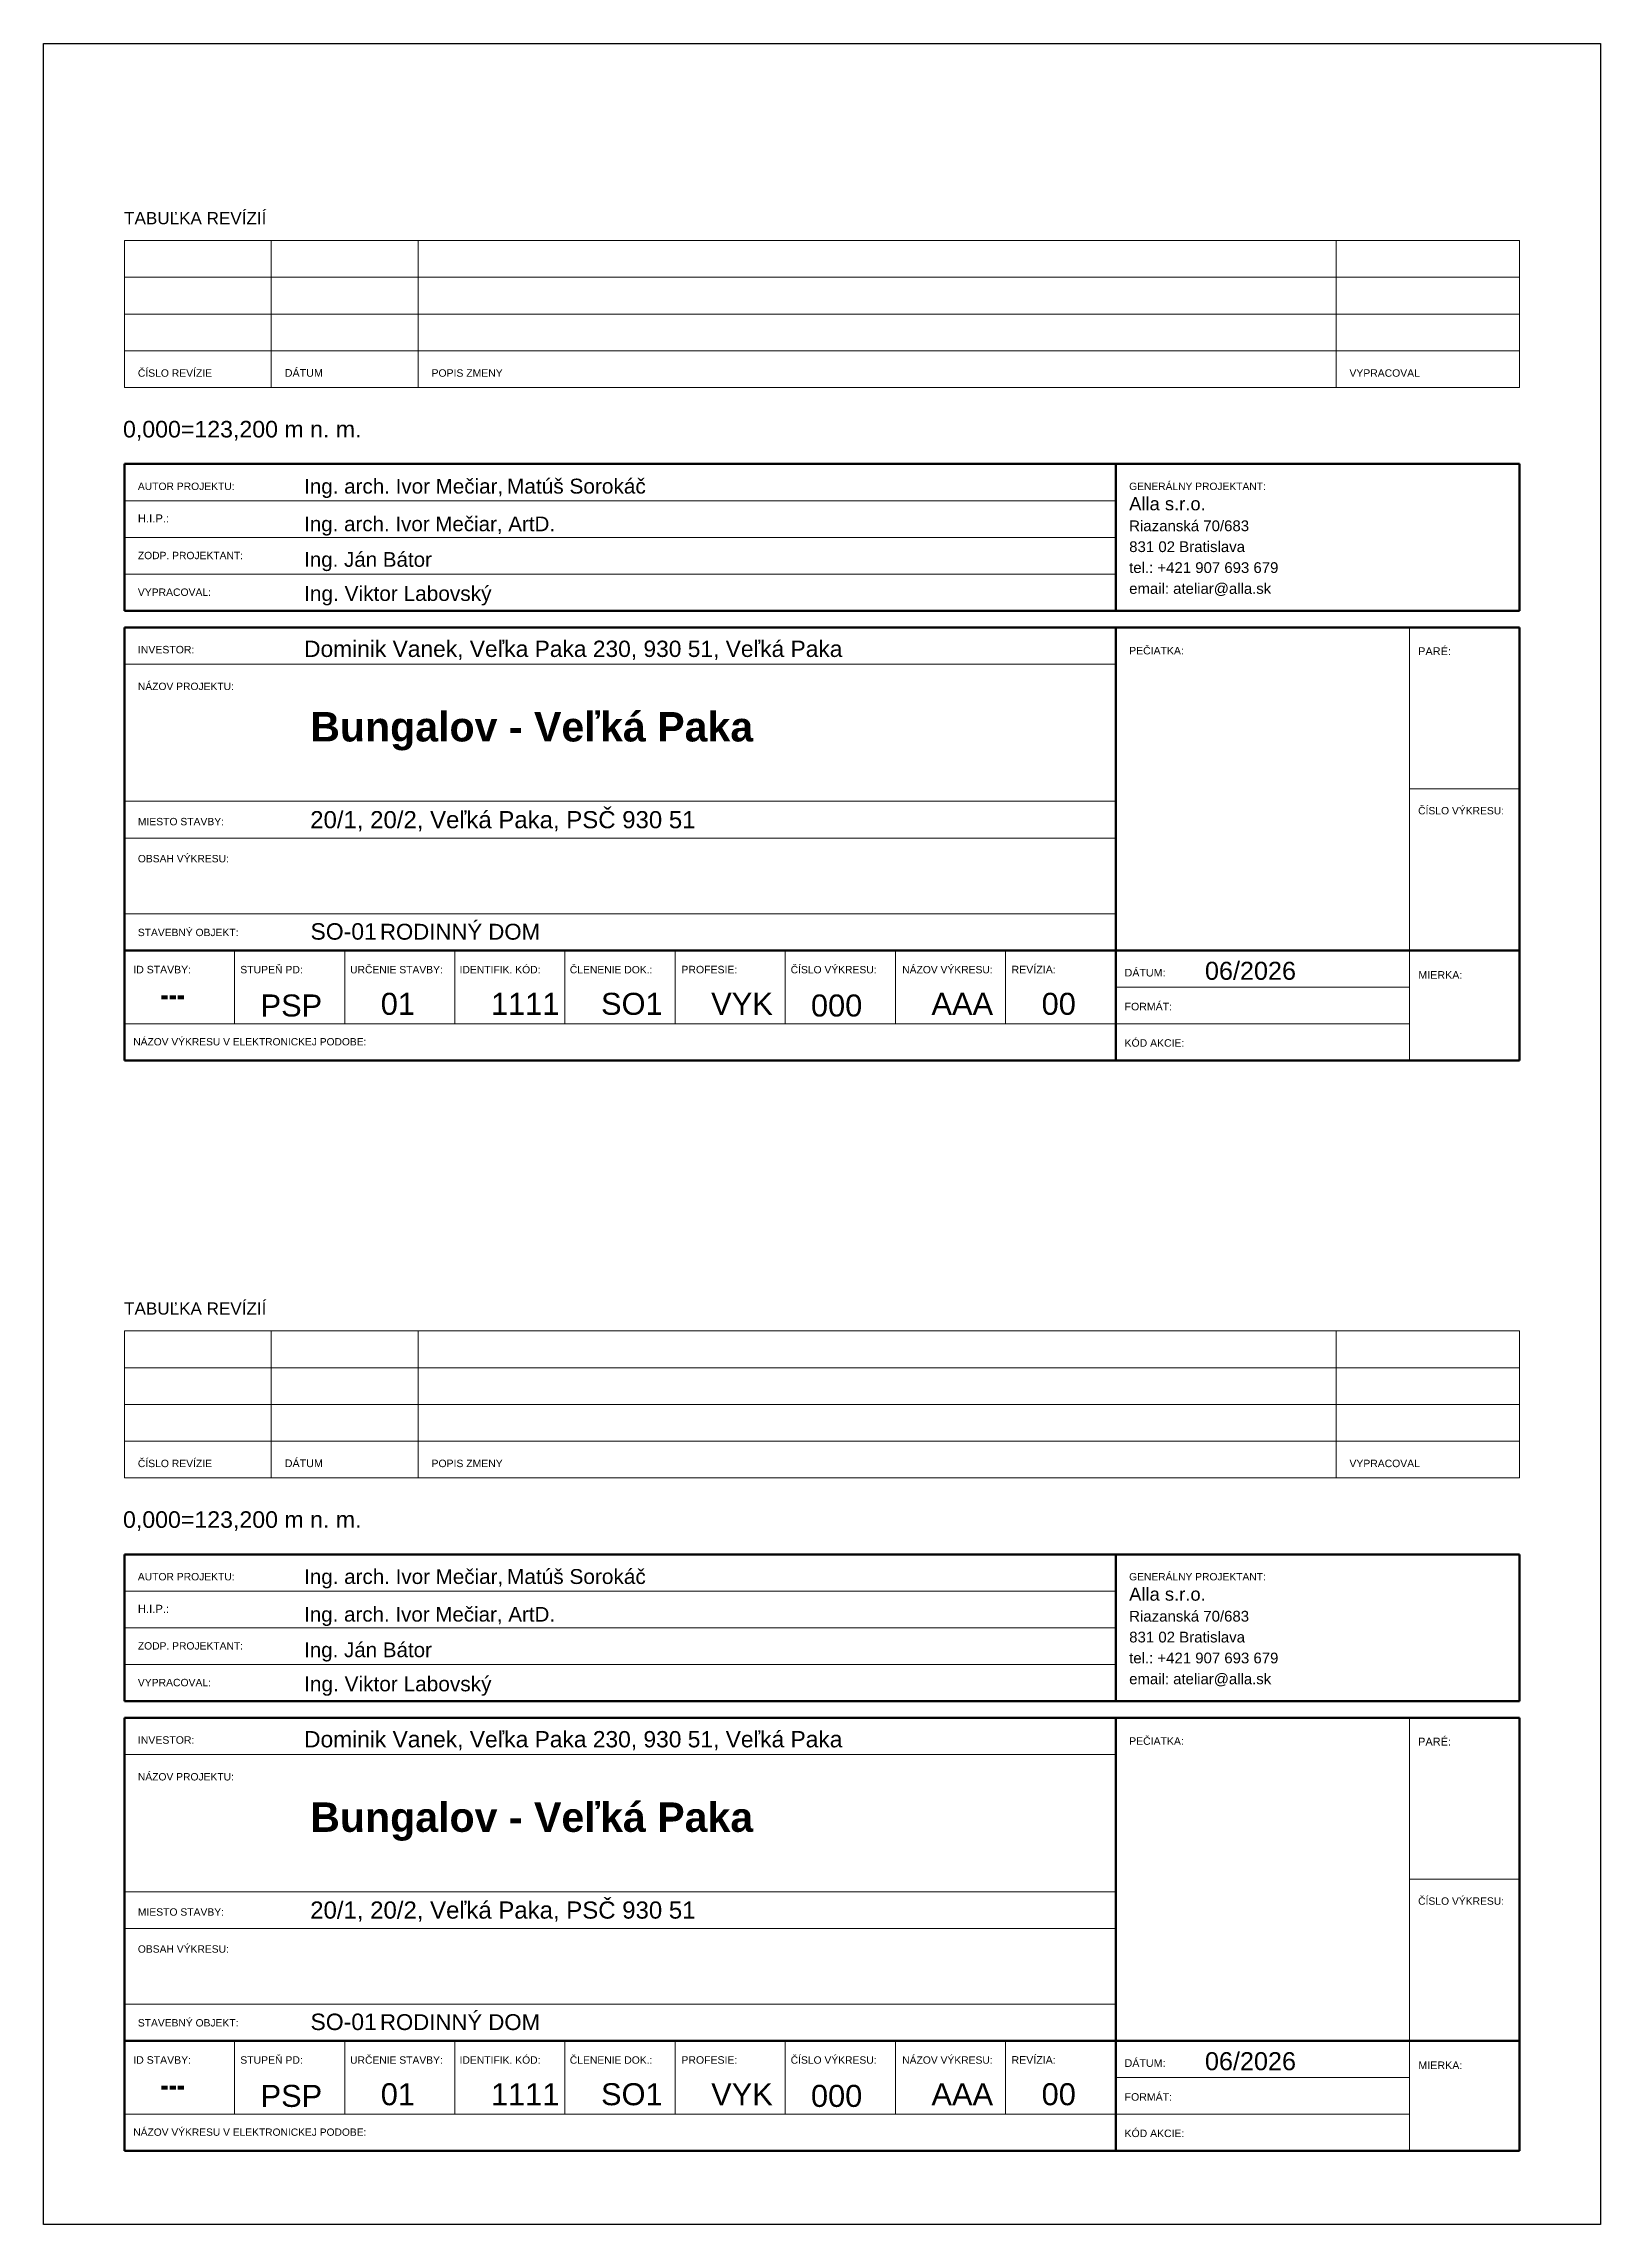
# Model space of a CAD drawing. Header units: millimetres. Extents: x 1046 to 74297, y -4150 to 54562.
# Drawn here: x 46650 to 57250, y 1270 to 16120 of the extents above; entities that cross this region are included whole.
import ezdxf

# ---------------------------------------------------------------- set-up
doc = ezdxf.new("R2010")
doc.units = ezdxf.units.MM
doc.layers.add('NETLAC', color=6, linetype='Continuous', plot=False)
doc.layers.add('Text Notes', color=7, linetype='Continuous', lineweight=9)
doc.styles.add('ARIAL', font='arial.ttf')
doc.styles.add('Arial$001H0', font='arial.ttf')
doc.styles.add('Arial$101H0', font='arialbd.ttf')
doc.styles.add('Arial_B', font='arialbd.ttf', dxfattribs={"width": 0.8, "height": 3})
doc.styles.add('Microsoft Sans Serif$001H0', font='micross.ttf')

msp = doc.modelspace()

# ---------------------------------------------------------------- texts
at = {"color": 7, "true_color": 0x000007}
for s, height, style, p in [('TABUĽKA REVÍZIÍ', 83.197, 'Arial$001H0', (47198, 14889.9)), ('ČÍSLO REVÍZIE', 50.471, 'Arial$001H0', (47291.7, 13851.5)), ('DÁTUM', 52.36, 'Arial$001H0', (48291.7, 13851.5)), ('POPIS ZMENY', 50.708, 'Arial$001H0', (49291.6, 13851.5)), ('VYPRACOVAL', 50.61, 'Arial$001H0', (55541.6, 13851.5)), ('0,000=123,200 m n. m.', 112.735, 'Arial$001H0', (47190.5, 13438.2)), ('AUTOR PROJEKTU:', 50.247, 'Arial$001H0', (47291.7, 13080.4)), ('Ing. arch. Ivor Mečiar, ', 100.358, 'Arial$001H0', (48423.6, 13055.9)), ('Matúš Sorokáč', 101.461, 'Arial$001H0', (49805.2, 13055.9)), ('GENERÁLNY PROJEKTANT:', 49.938, 'Arial$001H0', (54041.6, 13080.4)), ('Alla s.r.o.', 89.515, 'Microsoft Sans Serif$001H0', (54041.6, 12942.1)), ('H.I.P.:', 54.91, 'Arial$001H0', (47291.7, 12859.3)), ('Ing. arch. Ivor Mečiar, ArtD.', 100.071, 'Arial$001H0', (48423.6, 12799.6)), ('Riazanská 70/683', 73.014, 'Arial$001H0', (54041.6, 12799.9)), ('ZODP. PROJEKTANT:', 50.163, 'Arial$001H0', (47291.7, 12609.3)), ('Ing. Ján Bátor', 100.071, 'Arial$001H0', (48423.6, 12557.4)), ('831 02 Bratislava', 73.068, 'Arial$001H0', (54041.6, 12657.7)), ('tel.: +421 907 693 679', 72.862, 'Arial$001H0', (54041.6, 12515.5)), ('VYPRACOVAL:', 50.548, 'Arial$001H0', (47291.7, 12359.3)), ('Ing. Viktor Labovský', 101.461, 'Arial$001H0', (48423.6, 12325)), ('email: ateliar@alla.sk', 72.73, 'Arial$001H0', (54041.6, 12373.3)), ('Dominik Vanek, Veľka Paka 230, 930 51, Veľká Paka', 110.942, 'Arial$001H0', (48423.6, 11943.4)), ('INVESTOR:', 51.15, 'Arial$001H0', (47291.7, 11967.8)), ('PEČIATKA:', 50.99, 'Arial$001H0', (54041.6, 11960.7)), ('PARÉ:', 53.39, 'Arial$001H0', (56009, 11955.8)), ('NÁZOV PROJEKTU:', 50.175, 'Arial$001H0', (47291.7, 11718)), ('Bungalov - Veľká Paka', 200.348, 'Arial$101H0', (48465.4, 11367.9)), ('MIESTO STAVBY:', 50.389, 'Arial$001H0', (47291.7, 10797.1)), ('20/1, 20/2, Veľká Paka, PSČ 930 51', 116.805, 'Arial$001H0', (48465.2, 10777)), ('ČÍSLO VÝKRESU:', 50.282, 'Arial$001H0', (56009, 10871.5)), ('OBSAH VÝKRESU:', 50.223, 'Arial$001H0', (47291.7, 10545)), ('STAVEBNÝ OBJEKT:', 50.131, 'Arial$001H0', (47291.7, 10042.5)), (' SO-01 ', 111.95, 'Arial$001H0', (48423.6, 10018.3)), ('RODINNÝ DOM', 108.022, 'Arial$001H0', (48940.4, 10018.3)), ('ID STAVBY:', 51.19, 'Arial$001H0', (47260.5, 9789)), ('STUPEŇ PD:', 50.78, 'Arial$001H0', (47989.1, 9789)), ('URČENIE STAVBY:', 50.196, 'Arial$001H0', (48737, 9789)), ('IDENTIFIK. KÓD:', 50.346, 'Arial$001H0', (49482.3, 9789)), ('ČLENENIE DOK.:', 50.324, 'Arial$001H0', (50232.8, 9789)), ('PROFESIE:', 51.18, 'Arial$001H0', (50992.5, 9789)), ('ČÍSLO VÝKRESU:', 50.282, 'Arial$001H0', (51736.5, 9789)), ('NÁZOV VÝKRESU:', 50.229, 'Arial$001H0', (52496.2, 9789)), ('REVÍZIA:', 51.73, 'Arial$001H0', (53240.3, 9789)), ('DÁTUM:', 52.02, 'Arial$001H0', (54010.4, 9767.5)), ('06/2026', 122.78, 'Arial$001H0', (54557.5, 9744.9)), ('MIERKA:', 52.21, 'Arial$001H0', (56010.3, 9752)), ('FORMÁT:', 51.43, 'Arial$001H0', (54010.4, 9537.1)), ('NÁZOV VÝKRESU V ELEKTRONICKEJ PODOBE:', 49.874, 'Arial$001H0', (47260.5, 9298.3)), ('KÓD AKCIE:', 50.88, 'Arial$001H0', (54010.4, 9289.5)), ('TABUĽKA REVÍZIÍ', 83.197, 'Arial$001H0', (47198, 7464.9)), ('ČÍSLO REVÍZIE', 50.471, 'Arial$001H0', (47291.7, 6426.5)), ('DÁTUM', 52.36, 'Arial$001H0', (48291.7, 6426.5)), ('POPIS ZMENY', 50.708, 'Arial$001H0', (49291.6, 6426.5)), ('VYPRACOVAL', 50.61, 'Arial$001H0', (55541.6, 6426.5)), ('0,000=123,200 m n. m.', 112.735, 'Arial$001H0', (47190.5, 6013.2)), ('AUTOR PROJEKTU:', 50.247, 'Arial$001H0', (47291.7, 5655.4)), ('Ing. arch. Ivor Mečiar, ', 100.358, 'Arial$001H0', (48423.6, 5630.9)), ('Matúš Sorokáč', 101.461, 'Arial$001H0', (49805.2, 5630.9)), ('GENERÁLNY PROJEKTANT:', 49.938, 'Arial$001H0', (54041.6, 5655.4)), ('Alla s.r.o.', 89.515, 'Microsoft Sans Serif$001H0', (54041.6, 5517.1)), ('H.I.P.:', 54.91, 'Arial$001H0', (47291.7, 5434.3)), ('Ing. arch. Ivor Mečiar, ArtD.', 100.071, 'Arial$001H0', (48423.6, 5374.6)), ('Riazanská 70/683', 73.014, 'Arial$001H0', (54041.6, 5374.9)), ('ZODP. PROJEKTANT:', 50.163, 'Arial$001H0', (47291.7, 5184.3)), ('Ing. Ján Bátor', 100.071, 'Arial$001H0', (48423.6, 5132.4)), ('831 02 Bratislava', 73.068, 'Arial$001H0', (54041.6, 5232.7)), ('tel.: +421 907 693 679', 72.862, 'Arial$001H0', (54041.6, 5090.5)), ('VYPRACOVAL:', 50.548, 'Arial$001H0', (47291.7, 4934.3)), ('Ing. Viktor Labovský', 101.461, 'Arial$001H0', (48423.6, 4900)), ('email: ateliar@alla.sk', 72.73, 'Arial$001H0', (54041.6, 4948.3)), ('Dominik Vanek, Veľka Paka 230, 930 51, Veľká Paka', 110.942, 'Arial$001H0', (48423.6, 4518.4)), ('INVESTOR:', 51.15, 'Arial$001H0', (47291.7, 4542.8)), ('PEČIATKA:', 50.99, 'Arial$001H0', (54041.6, 4535.7)), ('PARÉ:', 53.39, 'Arial$001H0', (56009, 4530.8)), ('NÁZOV PROJEKTU:', 50.175, 'Arial$001H0', (47291.7, 4293)), ('Bungalov - Veľká Paka', 200.348, 'Arial$101H0', (48465.4, 3942.9)), ('MIESTO STAVBY:', 50.389, 'Arial$001H0', (47291.7, 3372.1)), ('20/1, 20/2, Veľká Paka, PSČ 930 51', 116.805, 'Arial$001H0', (48465.2, 3352)), ('ČÍSLO VÝKRESU:', 50.282, 'Arial$001H0', (56009, 3446.5)), ('OBSAH VÝKRESU:', 50.223, 'Arial$001H0', (47291.7, 3120)), ('STAVEBNÝ OBJEKT:', 50.131, 'Arial$001H0', (47291.7, 2617.5)), (' SO-01 ', 111.95, 'Arial$001H0', (48423.6, 2593.3)), ('RODINNÝ DOM', 108.022, 'Arial$001H0', (48940.4, 2593.3)), ('ID STAVBY:', 51.19, 'Arial$001H0', (47260.5, 2364)), ('STUPEŇ PD:', 50.78, 'Arial$001H0', (47989.1, 2364)), ('URČENIE STAVBY:', 50.196, 'Arial$001H0', (48737, 2364)), ('IDENTIFIK. KÓD:', 50.346, 'Arial$001H0', (49482.3, 2364)), ('ČLENENIE DOK.:', 50.324, 'Arial$001H0', (50232.8, 2364)), ('PROFESIE:', 51.18, 'Arial$001H0', (50992.5, 2364)), ('ČÍSLO VÝKRESU:', 50.282, 'Arial$001H0', (51736.5, 2364)), ('NÁZOV VÝKRESU:', 50.229, 'Arial$001H0', (52496.2, 2364)), ('REVÍZIA:', 51.73, 'Arial$001H0', (53240.3, 2364)), ('DÁTUM:', 52.02, 'Arial$001H0', (54010.4, 2342.5)), ('06/2026', 122.78, 'Arial$001H0', (54557.5, 2319.9)), ('MIERKA:', 52.21, 'Arial$001H0', (56010.3, 2327)), ('FORMÁT:', 51.43, 'Arial$001H0', (54010.4, 2112.1)), ('NÁZOV VÝKRESU V ELEKTRONICKEJ PODOBE:', 49.874, 'Arial$001H0', (47260.5, 1873.3)), ('KÓD AKCIE:', 50.88, 'Arial$001H0', (54010.4, 1864.5))]:
    msp.add_text(s, height=height, dxfattribs=dict(at, style=style)).set_placement(p)
at = {"layer": 'Text Notes', "char_height": 150, "attachment_point": 1}
for s, insert, width, style in [('01', (48945.5, 9656.4), 230.886, 'ARIAL'), ('1111', (49695.5, 9656.4), 461.772, 'ARIAL'), ('SO1', (50445.5, 9656.4), 413.671, 'ARIAL'), ('VYK', (51195.5, 9656.4), 320.885, 'ARIAL'), ('AAA', (52695.5, 9656.4), 378.397, 'ARIAL'), ('00', (53445.5, 9656.4), 230.886, 'ARIAL'), ('---', (47445.5, 9719), 202.025, 'Arial_B'), ('PSP', (48127.3, 9645), 378.397, 'ARIAL'), ('000', (51874.8, 9645), 378.397, 'ARIAL'), ('01', (48945.5, 2231.4), 230.886, 'ARIAL'), ('1111', (49695.5, 2231.4), 461.772, 'ARIAL'), ('SO1', (50445.5, 2231.4), 413.671, 'ARIAL'), ('VYK', (51195.5, 2231.4), 320.885, 'ARIAL'), ('AAA', (52695.5, 2231.4), 378.397, 'ARIAL'), ('00', (53445.5, 2231.4), 230.886, 'ARIAL'), ('---', (47445.5, 2294), 202.025, 'Arial_B'), ('PSP', (48127.3, 2220), 378.397, 'ARIAL'), ('000', (51874.8, 2220), 378.397, 'ARIAL')]:
    msp.add_mtext(s, dxfattribs=dict(at, insert=insert, width=width, style=style))

# ---------------------------------------------------------------- linework, layer by layer
at = {"color": 7, "linetype": 'Continuous', "lineweight": 9, "true_color": 0x000007}
for p, q in [((47200.1, 14778.6), (47200.1, 13778.6)), ((47200.1, 14778.6), (56699.9, 14778.6)), ((48200.1, 14778.6), (48200.1, 13778.6)), ((49200.1, 14778.6), (49200.1, 13778.6)), ((55449.9, 14778.6), (55449.9, 13778.6)), ((56699.9, 13778.6), (56699.9, 14778.6)), ((47200.1, 14528.6), (56699.9, 14528.6)), ((47200.1, 14278.6), (56699.9, 14278.6)), ((47200.1, 14028.6), (56699.9, 14028.6)), ((47200.1, 13778.6), (56699.9, 13778.6)), ((53949.9, 12257.5), (53949.9, 13257.5)), ((53949.9, 13007.5), (47200.1, 13007.5)), ((53949.9, 12757.5), (47200.1, 12757.5)), ((53949.9, 12507.5), (47200.1, 12507.5)), ((55949.9, 9195), (55949.9, 12144.9)), ((53949.9, 11895), (47200.1, 11895)), ((53949.9, 11145), (53949.9, 9945)), ((55949.9, 11045), (56699.9, 11045)), ((53949.9, 10960.4), (47200.1, 10960.4)), ((53949.9, 10710.4), (47200.1, 10710.4)), ((53949.9, 10195), (47200.1, 10195)), ((47950.1, 9945), (47950.1, 9445)), ((48700.1, 9945), (48700.1, 9445)), ((49450.1, 9945), (49450.1, 9445)), ((50200, 9945), (50200, 9445)), ((50950, 9945), (50950, 9445)), ((51700, 9945), (51700, 9445)), ((52450, 9945), (52450, 9445)), ((53200, 9945), (53200, 9445)), ((53949.9, 9945), (53949.9, 9195)), ((56699.9, 9945), (53949.9, 9945)), ((55949.9, 9695), (53949.9, 9695)), ((55949.9, 9445), (47200.1, 9445)), ((47200.1, 7353.6), (47200.1, 6353.6)), ((47200.1, 7353.6), (56699.9, 7353.6)), ((48200.1, 7353.6), (48200.1, 6353.6)), ((49200.1, 7353.6), (49200.1, 6353.6)), ((55449.9, 7353.6), (55449.9, 6353.6)), ((56699.9, 6353.6), (56699.9, 7353.6)), ((47200.1, 7103.6), (56699.9, 7103.6)), ((47200.1, 6853.6), (56699.9, 6853.6)), ((47200.1, 6603.6), (56699.9, 6603.6)), ((47200.1, 6353.6), (56699.9, 6353.6)), ((53949.9, 4832.5), (53949.9, 5832.5)), ((53949.9, 5582.5), (47200.1, 5582.5)), ((53949.9, 5332.5), (47200.1, 5332.5)), ((53949.9, 5082.5), (47200.1, 5082.5)), ((55949.9, 1770), (55949.9, 4719.9)), ((53949.9, 4470), (47200.1, 4470)), ((53949.9, 3720), (53949.9, 2520)), ((55949.9, 3620), (56699.9, 3620)), ((53949.9, 3535.4), (47200.1, 3535.4)), ((53949.9, 3285.4), (47200.1, 3285.4)), ((53949.9, 2770), (47200.1, 2770)), ((47950.1, 2520), (47950.1, 2020)), ((48700.1, 2520), (48700.1, 2020)), ((49450.1, 2520), (49450.1, 2020)), ((50200, 2520), (50200, 2020)), ((50950, 2520), (50950, 2020)), ((51700, 2520), (51700, 2020)), ((52450, 2520), (52450, 2020)), ((53200, 2520), (53200, 2020)), ((53949.9, 2520), (53949.9, 1770)), ((56699.9, 2520), (53949.9, 2520)), ((55949.9, 2270), (53949.9, 2270)), ((55949.9, 2020), (47200.1, 2020))]:
    msp.add_line(p, q, dxfattribs=at)
at = {"color": 7, "linetype": 'Continuous', "lineweight": 70, "true_color": 0x000007}
for p, q in [((47200.1, 13257.5), (56699.9, 13257.5)), ((47200.1, 13257.5), (47200.1, 12257.5)), ((53949.9, 13257.5), (53949.9, 12257.5)), ((56699.9, 13257.5), (56699.9, 12257.5)), ((56699.9, 12257.5), (47200.1, 12257.5)), ((47200.1, 9195), (47200.1, 12144.9)), ((53949.9, 12144.9), (47200.1, 12144.9)), ((53949.9, 12144.9), (53949.9, 9945)), ((56699.9, 12144.9), (53949.9, 12144.9)), ((56699.9, 12144.9), (56699.9, 9195)), ((47200.1, 9945), (53949.9, 9945)), ((53949.9, 9945), (53949.9, 9195)), ((56699.9, 9945), (53949.9, 9945)), ((56699.9, 9195), (47200.1, 9195)), ((47200.1, 5832.5), (56699.9, 5832.5)), ((47200.1, 5832.5), (47200.1, 4832.5)), ((53949.9, 5832.5), (53949.9, 4832.5)), ((56699.9, 5832.5), (56699.9, 4832.5)), ((56699.9, 4832.5), (47200.1, 4832.5)), ((47200.1, 1770), (47200.1, 4719.9)), ((53949.9, 4719.9), (47200.1, 4719.9)), ((53949.9, 4719.9), (53949.9, 2520)), ((56699.9, 4719.9), (53949.9, 4719.9)), ((56699.9, 4719.9), (56699.9, 1770)), ((47200.1, 2520), (53949.9, 2520)), ((53949.9, 2520), (53949.9, 1770)), ((56699.9, 2520), (53949.9, 2520)), ((56699.9, 1770), (47200.1, 1770))]:
    msp.add_line(p, q, dxfattribs=at)
at = {"layer": 'NETLAC'}
msp.add_lwpolyline([(57250, 1270), (46650, 1270), (46650, 16120), (57250, 16120)], close=True, dxfattribs=at)

msp.set_redraw_order([(e.dxf.handle, doc.entitydb.next_handle()) for e in msp.query("TEXT MTEXT ATTDEF DIMENSION ARC_DIMENSION")])  # texts and dimensions are drawn at this point

doc.saveas('drawing.dxf')
